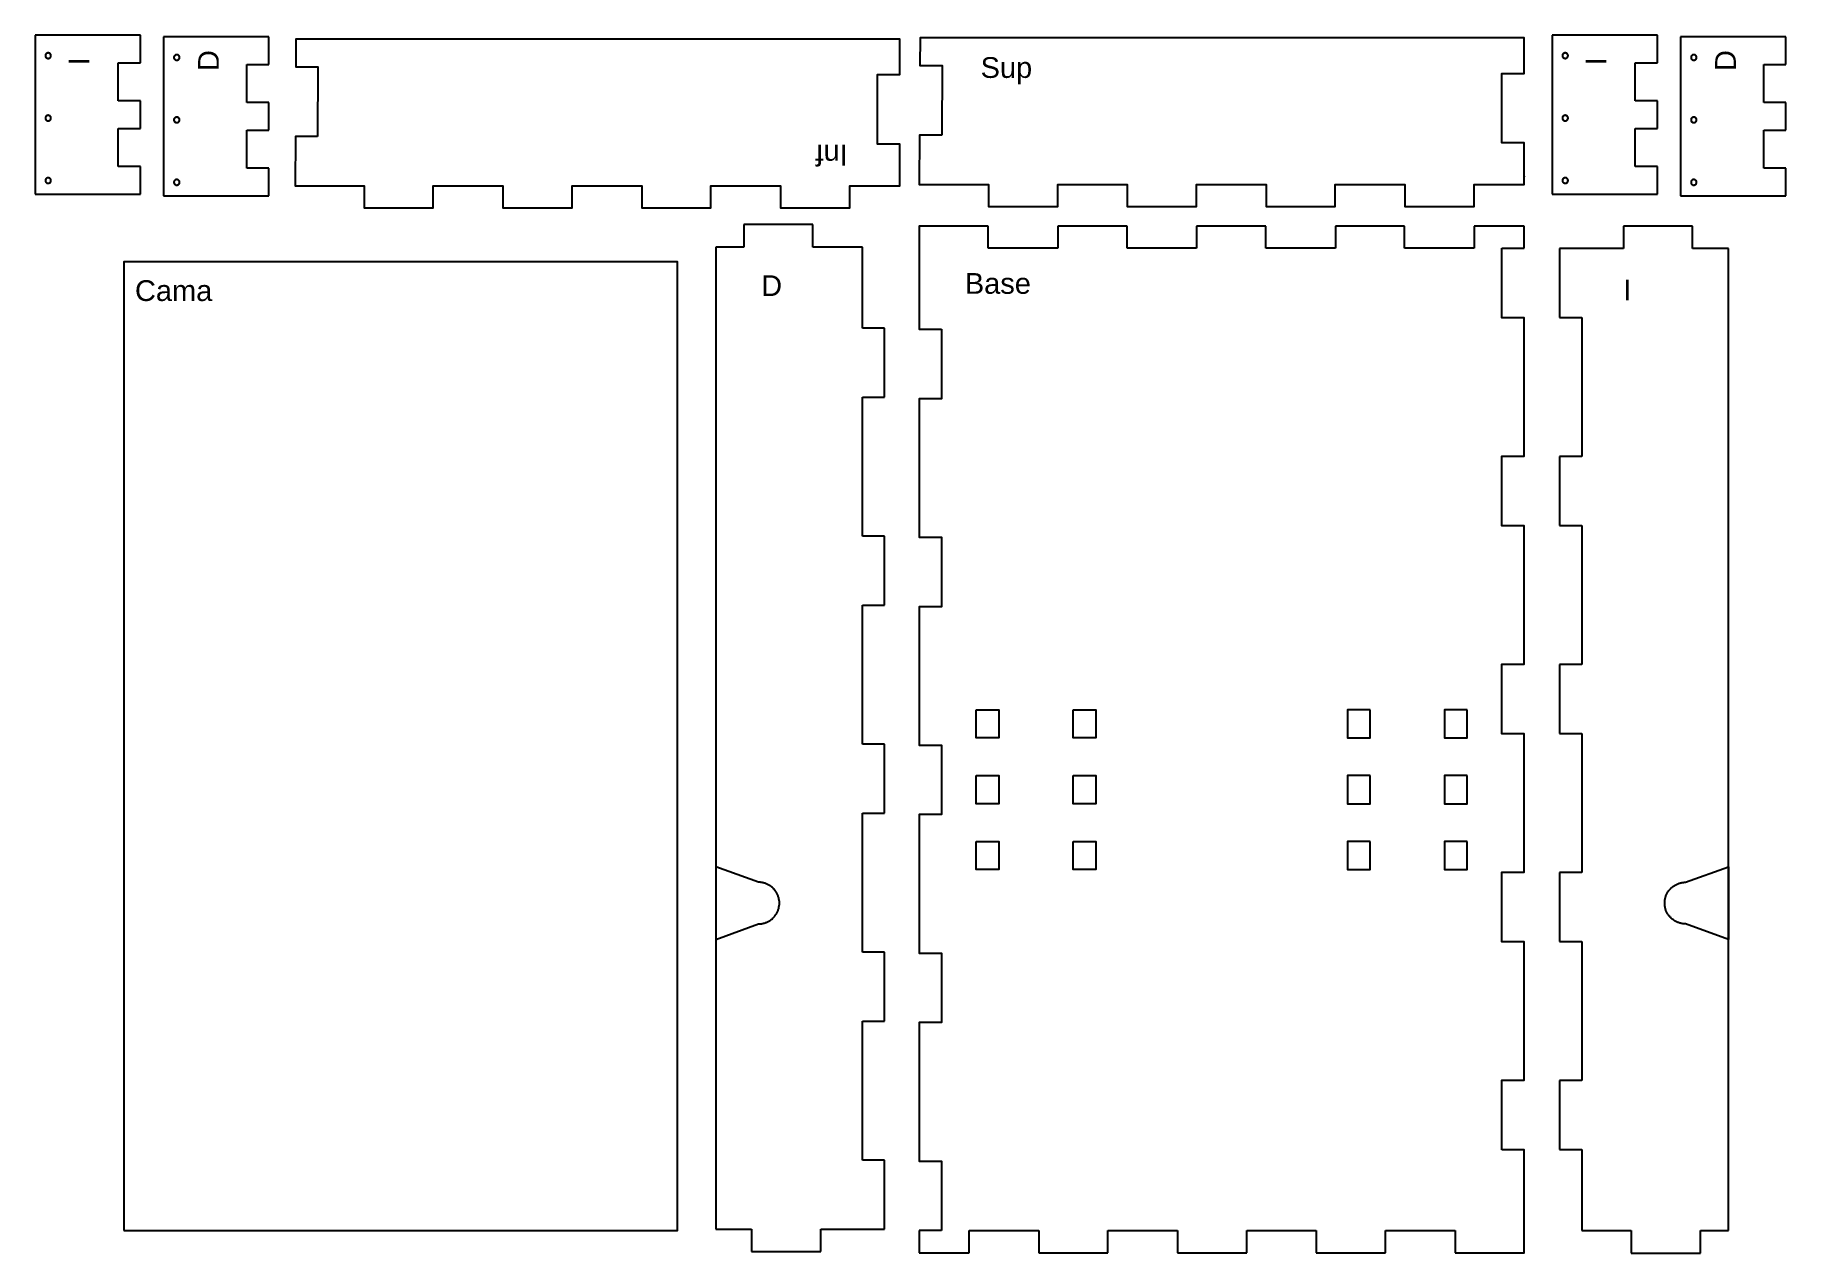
# Model space of a CAD drawing. Header units: millimetres. Extents: x -44 to 1222, y 13 to 894.
import ezdxf

# ---------------------------------------------------------------- set-up
doc = ezdxf.new("R2010")
doc.units = ezdxf.units.MM
doc.header["$MEASUREMENT"] = 0
for name, color, linetype, true_color in [('Agujeros', 96, 'Continuous', 0x007f00), ('Default', 178, 'Continuous', 0x000000), ('Ident', 7, 'Continuous', 0xffffff), ('Relieves', 5, 'Continuous', 0x0000ff)]:
    doc.layers.add(name, color=color, linetype=linetype, true_color=true_color)

msp = doc.modelspace()

# ---------------------------------------------------------------- texts
at = {"layer": 'Ident', "char_height": 15, "attachment_point": 7, "line_spacing_factor": 0.963855}
for s, insert, width, rotation in [('\\fArial;I', (-4.2, 871.5), 17.078, 90), ('\\fArial;D', (89.3, 867.5), 27.922, 90), ('\\fArial;I', (1092.1, 871.5), 17.078, 90), ('\\fArial;D', (1185.6, 867.5), 27.922, 90), ('\\fArial;Inf', (543.8, 814.2), 37.861, 180)]:
    msp.add_mtext(s, dxfattribs=dict(at, insert=insert, width=width, rotation=rotation))
for s, insert, width in [('\\fArial;Sup', (639.8, 858), 51.777), ('\\fArial;Base', (628.4, 706.3), 61.988), ('\\fArial;Cama', (28.7, 701.1), 70.934), ('\\fArial;D', (481.2, 704.9), 27.922), ('\\fArial;I', (1104.3, 701.7), 17.078)]:
    msp.add_mtext(s, dxfattribs=dict(at, insert=insert, width=width))

# ---------------------------------------------------------------- linework, layer by layer
at = {"layer": 'Agujeros'}
for points in [[(-34, 880.6), (-34.1, 880.6), (-34.2, 880.6), (-34.2, 880.6), (-34.3, 880.6), (-34.4, 880.6), (-34.4, 880.6), (-34.5, 880.5), (-34.6, 880.5), (-34.6, 880.5), (-34.7, 880.5), (-34.8, 880.5), (-34.8, 880.4), (-34.9, 880.4), (-35, 880.4), (-35, 880.3), (-35.1, 880.3), (-35.1, 880.3), (-35.2, 880.2), (-35.2, 880.2), (-35.3, 880.1), (-35.4, 880.1), (-35.4, 880), (-35.5, 880), (-35.5, 879.9), (-35.5, 879.9), (-35.6, 879.8), (-35.6, 879.8), (-35.7, 879.7), (-35.7, 879.7), (-35.7, 879.6), (-35.8, 879.5), (-35.8, 879.5), (-35.8, 879.4), (-35.9, 879.4), (-35.9, 879.3), (-35.9, 879.2), (-35.9, 879.2), (-36, 879.1), (-36, 879), (-36, 879), (-36, 878.9), (-36, 878.8), (-36, 878.8), (-36, 878.7), (-36, 878.6), (-36, 878.5), (-36, 878.5), (-36, 878.4), (-36, 878.3), (-36, 878.3), (-36, 878.2), (-36, 878.1), (-36, 878.1), (-35.9, 878), (-35.9, 877.9), (-35.9, 877.9), (-35.9, 877.8), (-35.8, 877.7), (-35.8, 877.7), (-35.8, 877.6), (-35.7, 877.6), (-35.7, 877.5), (-35.7, 877.4), (-35.6, 877.4), (-35.6, 877.3), (-35.5, 877.3), (-35.5, 877.2), (-35.4, 877.2), (-35.4, 877.1), (-35.3, 877.1), (-35.3, 877), (-35.2, 877), (-35.2, 877), (-35.1, 876.9), (-35, 876.9), (-35, 876.8), (-34.9, 876.8), (-34.9, 876.8), (-34.8, 876.8), (-34.7, 876.7), (-34.7, 876.7), (-34.6, 876.7), (-34.5, 876.7), (-34.5, 876.7), (-34.4, 876.6), (-34.3, 876.6), (-34.3, 876.6), (-34.2, 876.6), (-34.1, 876.6), (-34.1, 876.6), (-34, 876.6), (-33.9, 876.6), (-33.8, 876.6), (-33.8, 876.6), (-33.7, 876.6), (-33.6, 876.6), (-33.6, 876.7), (-33.5, 876.7), (-33.4, 876.7), (-33.4, 876.7), (-33.3, 876.7), (-33.2, 876.8), (-33.2, 876.8), (-33.1, 876.8), (-33.1, 876.8), (-33, 876.9), (-32.9, 876.9), (-32.9, 877), (-32.8, 877), (-32.8, 877), (-32.7, 877.1), (-32.7, 877.1), (-32.6, 877.2), (-32.6, 877.2), (-32.5, 877.3), (-32.5, 877.3), (-32.4, 877.4), (-32.4, 877.4), (-32.4, 877.5), (-32.3, 877.6), (-32.3, 877.6), (-32.2, 877.7), (-32.2, 877.7), (-32.2, 877.8), (-32.2, 877.9), (-32.1, 877.9), (-32.1, 878), (-32.1, 878.1), (-32.1, 878.1), (-32.1, 878.2), (-32, 878.3), (-32, 878.3), (-32, 878.4), (-32, 878.5), (-32, 878.5), (-32, 878.6), (-32, 878.7), (-32, 878.8), (-32, 878.8), (-32, 878.9), (-32.1, 879), (-32.1, 879), (-32.1, 879.1), (-32.1, 879.2), (-32.1, 879.2), (-32.1, 879.3), (-32.2, 879.4), (-32.2, 879.4), (-32.2, 879.5), (-32.3, 879.5), (-32.3, 879.6), (-32.3, 879.7), (-32.4, 879.7), (-32.4, 879.8), (-32.5, 879.8), (-32.5, 879.9), (-32.5, 879.9), (-32.6, 880), (-32.6, 880), (-32.7, 880.1), (-32.7, 880.1), (-32.8, 880.2), (-32.9, 880.2), (-32.9, 880.3), (-33, 880.3), (-33, 880.3), (-33.1, 880.4), (-33.2, 880.4), (-33.2, 880.4), (-33.3, 880.5), (-33.3, 880.5), (-33.4, 880.5), (-33.5, 880.5), (-33.5, 880.5), (-33.6, 880.6), (-33.7, 880.6), (-33.7, 880.6), (-33.8, 880.6), (-33.9, 880.6), (-34, 880.6)], [(58.9, 879.3), (58.8, 879.3), (58.8, 879.3), (58.7, 879.3), (58.6, 879.3), (58.6, 879.3), (58.5, 879.3), (58.4, 879.3), (58.3, 879.2), (58.3, 879.2), (58.2, 879.2), (58.2, 879.2), (58.1, 879.1), (58, 879.1), (58, 879.1), (57.9, 879), (57.8, 879), (57.8, 879), (57.7, 878.9), (57.7, 878.9), (57.6, 878.8), (57.6, 878.8), (57.5, 878.8), (57.5, 878.7), (57.4, 878.7), (57.4, 878.6), (57.3, 878.5), (57.3, 878.5), (57.2, 878.4), (57.2, 878.4), (57.2, 878.3), (57.1, 878.3), (57.1, 878.2), (57.1, 878.1), (57, 878.1), (57, 878), (57, 877.9), (57, 877.9), (57, 877.8), (56.9, 877.7), (56.9, 877.7), (56.9, 877.6), (56.9, 877.5), (56.9, 877.5), (56.9, 877.4), (56.9, 877.3), (56.9, 877.3), (56.9, 877.2), (56.9, 877.1), (56.9, 877.1), (56.9, 877), (56.9, 876.9), (57, 876.8), (57, 876.8), (57, 876.7), (57, 876.6), (57, 876.6), (57.1, 876.5), (57.1, 876.5), (57.1, 876.4), (57.2, 876.3), (57.2, 876.3), (57.2, 876.2), (57.3, 876.2), (57.3, 876.1), (57.3, 876), (57.4, 876), (57.4, 875.9), (57.5, 875.9), (57.5, 875.8), (57.6, 875.8), (57.6, 875.8), (57.7, 875.7), (57.8, 875.7), (57.8, 875.6), (57.9, 875.6), (57.9, 875.6), (58, 875.5), (58.1, 875.5), (58.1, 875.5), (58.2, 875.4), (58.3, 875.4), (58.3, 875.4), (58.4, 875.4), (58.5, 875.4), (58.5, 875.3), (58.6, 875.3), (58.7, 875.3), (58.7, 875.3), (58.8, 875.3), (58.9, 875.3), (58.9, 875.3), (59, 875.3), (59.1, 875.3), (59.1, 875.3), (59.2, 875.3), (59.3, 875.3), (59.3, 875.4), (59.4, 875.4), (59.5, 875.4), (59.5, 875.4), (59.6, 875.4), (59.7, 875.5), (59.7, 875.5), (59.8, 875.5), (59.9, 875.6), (59.9, 875.6), (60, 875.6), (60, 875.7), (60.1, 875.7), (60.2, 875.8), (60.2, 875.8), (60.3, 875.8), (60.3, 875.9), (60.4, 875.9), (60.4, 876), (60.4, 876), (60.5, 876.1), (60.5, 876.2), (60.6, 876.2), (60.6, 876.3), (60.6, 876.3), (60.7, 876.4), (60.7, 876.5), (60.7, 876.5), (60.8, 876.6), (60.8, 876.6), (60.8, 876.7), (60.8, 876.8), (60.8, 876.8), (60.9, 876.9), (60.9, 877), (60.9, 877.1), (60.9, 877.1), (60.9, 877.2), (60.9, 877.3), (60.9, 877.3), (60.9, 877.4), (60.9, 877.5), (60.9, 877.5), (60.9, 877.6), (60.9, 877.7), (60.9, 877.7), (60.8, 877.8), (60.8, 877.9), (60.8, 877.9), (60.8, 878), (60.7, 878.1), (60.7, 878.1), (60.7, 878.2), (60.7, 878.3), (60.6, 878.3), (60.6, 878.4), (60.5, 878.4), (60.5, 878.5), (60.5, 878.5), (60.4, 878.6), (60.4, 878.7), (60.3, 878.7), (60.3, 878.8), (60.2, 878.8), (60.2, 878.8), (60.1, 878.9), (60.1, 878.9), (60, 879), (60, 879), (59.9, 879), (59.8, 879.1), (59.8, 879.1), (59.7, 879.1), (59.6, 879.2), (59.6, 879.2), (59.5, 879.2), (59.4, 879.2), (59.4, 879.3), (59.3, 879.3), (59.2, 879.3), (59.2, 879.3), (59.1, 879.3), (59, 879.3), (59, 879.3)], [(1062.3, 880.6), (1062.2, 880.6), (1062.1, 880.6), (1062.1, 880.6), (1062, 880.6), (1061.9, 880.6), (1061.8, 880.6), (1061.8, 880.5), (1061.7, 880.5), (1061.6, 880.5), (1061.6, 880.5), (1061.5, 880.5), (1061.5, 880.4), (1061.4, 880.4), (1061.3, 880.4), (1061.3, 880.3), (1061.2, 880.3), (1061.2, 880.3), (1061.1, 880.2), (1061, 880.2), (1061, 880.1), (1060.9, 880.1), (1060.9, 880), (1060.8, 880), (1060.8, 879.9), (1060.7, 879.9), (1060.7, 879.8), (1060.7, 879.8), (1060.6, 879.7), (1060.6, 879.7), (1060.5, 879.6), (1060.5, 879.5), (1060.5, 879.5), (1060.4, 879.4), (1060.4, 879.4), (1060.4, 879.3), (1060.4, 879.2), (1060.3, 879.2), (1060.3, 879.1), (1060.3, 879), (1060.3, 879), (1060.3, 878.9), (1060.3, 878.8), (1060.3, 878.8), (1060.3, 878.7), (1060.3, 878.6), (1060.3, 878.5), (1060.3, 878.5), (1060.3, 878.4), (1060.3, 878.3), (1060.3, 878.3), (1060.3, 878.2), (1060.3, 878.1), (1060.3, 878.1), (1060.4, 878), (1060.4, 877.9), (1060.4, 877.9), (1060.4, 877.8), (1060.5, 877.7), (1060.5, 877.7), (1060.5, 877.6), (1060.6, 877.6), (1060.6, 877.5), (1060.6, 877.4), (1060.7, 877.4), (1060.7, 877.3), (1060.8, 877.3), (1060.8, 877.2), (1060.9, 877.2), (1060.9, 877.1), (1061, 877.1), (1061, 877), (1061.1, 877), (1061.1, 877), (1061.2, 876.9), (1061.2, 876.9), (1061.3, 876.8), (1061.4, 876.8), (1061.4, 876.8), (1061.5, 876.8), (1061.6, 876.7), (1061.6, 876.7), (1061.7, 876.7), (1061.7, 876.7), (1061.8, 876.7), (1061.9, 876.6), (1062, 876.6), (1062, 876.6), (1062.1, 876.6), (1062.2, 876.6), (1062.2, 876.6), (1062.3, 876.6), (1062.4, 876.6), (1062.4, 876.6), (1062.5, 876.6), (1062.6, 876.6), (1062.6, 876.6), (1062.7, 876.7), (1062.8, 876.7), (1062.8, 876.7), (1062.9, 876.7), (1063, 876.7), (1063, 876.8), (1063.1, 876.8), (1063.2, 876.8), (1063.2, 876.8), (1063.3, 876.9), (1063.3, 876.9), (1063.4, 877), (1063.5, 877), (1063.5, 877), (1063.6, 877.1), (1063.6, 877.1), (1063.7, 877.2), (1063.7, 877.2), (1063.8, 877.3), (1063.8, 877.3), (1063.9, 877.4), (1063.9, 877.4), (1063.9, 877.5), (1064, 877.6), (1064, 877.6), (1064, 877.7), (1064.1, 877.7), (1064.1, 877.8), (1064.1, 877.9), (1064.1, 877.9), (1064.2, 878), (1064.2, 878.1), (1064.2, 878.1), (1064.2, 878.2), (1064.2, 878.3), (1064.2, 878.3), (1064.3, 878.4), (1064.3, 878.5), (1064.3, 878.5), (1064.3, 878.6), (1064.3, 878.7), (1064.3, 878.8), (1064.3, 878.8), (1064.2, 878.9), (1064.2, 879), (1064.2, 879), (1064.2, 879.1), (1064.2, 879.2), (1064.2, 879.2), (1064.1, 879.3), (1064.1, 879.4), (1064.1, 879.4), (1064.1, 879.5), (1064, 879.5), (1064, 879.6), (1064, 879.7), (1063.9, 879.7), (1063.9, 879.8), (1063.8, 879.8), (1063.8, 879.9), (1063.7, 879.9), (1063.7, 880), (1063.6, 880), (1063.6, 880.1), (1063.5, 880.1), (1063.5, 880.2), (1063.4, 880.2), (1063.4, 880.3), (1063.3, 880.3), (1063.3, 880.3), (1063.2, 880.4), (1063.1, 880.4), (1063.1, 880.4), (1063, 880.5), (1062.9, 880.5), (1062.9, 880.5), (1062.8, 880.5), (1062.7, 880.5), (1062.7, 880.6), (1062.6, 880.6), (1062.5, 880.6), (1062.5, 880.6), (1062.4, 880.6), (1062.3, 880.6)], [(1155.2, 879.3), (1155.1, 879.3), (1155, 879.3), (1155, 879.3), (1154.9, 879.3), (1154.8, 879.3), (1154.8, 879.3), (1154.7, 879.3), (1154.6, 879.2), (1154.6, 879.2), (1154.5, 879.2), (1154.4, 879.2), (1154.4, 879.1), (1154.3, 879.1), (1154.2, 879.1), (1154.2, 879), (1154.1, 879), (1154.1, 879), (1154, 878.9), (1154, 878.9), (1153.9, 878.8), (1153.9, 878.8), (1153.8, 878.8), (1153.8, 878.7), (1153.7, 878.7), (1153.7, 878.6), (1153.6, 878.5), (1153.6, 878.5), (1153.5, 878.4), (1153.5, 878.4), (1153.5, 878.3), (1153.4, 878.3), (1153.4, 878.2), (1153.4, 878.1), (1153.3, 878.1), (1153.3, 878), (1153.3, 877.9), (1153.3, 877.9), (1153.2, 877.8), (1153.2, 877.7), (1153.2, 877.7), (1153.2, 877.6), (1153.2, 877.5), (1153.2, 877.5), (1153.2, 877.4), (1153.2, 877.3), (1153.2, 877.3), (1153.2, 877.2), (1153.2, 877.1), (1153.2, 877.1), (1153.2, 877), (1153.2, 876.9), (1153.2, 876.8), (1153.3, 876.8), (1153.3, 876.7), (1153.3, 876.6), (1153.3, 876.6), (1153.3, 876.5), (1153.4, 876.5), (1153.4, 876.4), (1153.4, 876.3), (1153.5, 876.3), (1153.5, 876.2), (1153.6, 876.2), (1153.6, 876.1), (1153.6, 876), (1153.7, 876), (1153.7, 875.9), (1153.8, 875.9), (1153.8, 875.8), (1153.9, 875.8), (1153.9, 875.8), (1154, 875.7), (1154, 875.7), (1154.1, 875.6), (1154.2, 875.6), (1154.2, 875.6), (1154.3, 875.5), (1154.3, 875.5), (1154.4, 875.5), (1154.5, 875.4), (1154.5, 875.4), (1154.6, 875.4), (1154.7, 875.4), (1154.7, 875.4), (1154.8, 875.3), (1154.9, 875.3), (1154.9, 875.3), (1155, 875.3), (1155.1, 875.3), (1155.1, 875.3), (1155.2, 875.3), (1155.3, 875.3), (1155.4, 875.3), (1155.4, 875.3), (1155.5, 875.3), (1155.6, 875.3), (1155.6, 875.4), (1155.7, 875.4), (1155.8, 875.4), (1155.8, 875.4), (1155.9, 875.4), (1156, 875.5), (1156, 875.5), (1156.1, 875.5), (1156.1, 875.6), (1156.2, 875.6), (1156.3, 875.6), (1156.3, 875.7), (1156.4, 875.7), (1156.4, 875.8), (1156.5, 875.8), (1156.5, 875.8), (1156.6, 875.9), (1156.6, 875.9), (1156.7, 876), (1156.7, 876), (1156.8, 876.1), (1156.8, 876.2), (1156.9, 876.2), (1156.9, 876.3), (1156.9, 876.3), (1157, 876.4), (1157, 876.5), (1157, 876.5), (1157, 876.6), (1157.1, 876.6), (1157.1, 876.7), (1157.1, 876.8), (1157.1, 876.8), (1157.1, 876.9), (1157.2, 877), (1157.2, 877.1), (1157.2, 877.1), (1157.2, 877.2), (1157.2, 877.3), (1157.2, 877.3), (1157.2, 877.4), (1157.2, 877.5), (1157.2, 877.5), (1157.2, 877.6), (1157.2, 877.7), (1157.1, 877.7), (1157.1, 877.8), (1157.1, 877.9), (1157.1, 877.9), (1157.1, 878), (1157, 878.1), (1157, 878.1), (1157, 878.2), (1156.9, 878.3), (1156.9, 878.3), (1156.9, 878.4), (1156.8, 878.4), (1156.8, 878.5), (1156.8, 878.5), (1156.7, 878.6), (1156.7, 878.7), (1156.6, 878.7), (1156.6, 878.8), (1156.5, 878.8), (1156.5, 878.8), (1156.4, 878.9), (1156.4, 878.9), (1156.3, 879), (1156.2, 879), (1156.2, 879), (1156.1, 879.1), (1156.1, 879.1), (1156, 879.1), (1155.9, 879.2), (1155.9, 879.2), (1155.8, 879.2), (1155.7, 879.2), (1155.7, 879.3), (1155.6, 879.3), (1155.5, 879.3), (1155.5, 879.3), (1155.4, 879.3), (1155.3, 879.3), (1155.3, 879.3)], [(-34, 835.5), (-34.1, 835.5), (-34.2, 835.5), (-34.2, 835.5), (-34.3, 835.5), (-34.4, 835.4), (-34.4, 835.4), (-34.5, 835.4), (-34.6, 835.4), (-34.6, 835.4), (-34.7, 835.4), (-34.8, 835.3), (-34.8, 835.3), (-34.9, 835.3), (-35, 835.2), (-35, 835.2), (-35.1, 835.2), (-35.1, 835.1), (-35.2, 835.1), (-35.2, 835.1), (-35.3, 835), (-35.4, 835), (-35.4, 834.9), (-35.5, 834.9), (-35.5, 834.8), (-35.5, 834.8), (-35.6, 834.7), (-35.6, 834.7), (-35.7, 834.6), (-35.7, 834.5), (-35.7, 834.5), (-35.8, 834.4), (-35.8, 834.4), (-35.8, 834.3), (-35.9, 834.2), (-35.9, 834.2), (-35.9, 834.1), (-35.9, 834), (-36, 834), (-36, 833.9), (-36, 833.8), (-36, 833.8), (-36, 833.7), (-36, 833.6), (-36, 833.6), (-36, 833.5), (-36, 833.4), (-36, 833.4), (-36, 833.3), (-36, 833.2), (-36, 833.1), (-36, 833.1), (-36, 833), (-36, 832.9), (-35.9, 832.9), (-35.9, 832.8), (-35.9, 832.7), (-35.9, 832.7), (-35.8, 832.6), (-35.8, 832.6), (-35.8, 832.5), (-35.7, 832.4), (-35.7, 832.4), (-35.7, 832.3), (-35.6, 832.3), (-35.6, 832.2), (-35.5, 832.2), (-35.5, 832.1), (-35.4, 832.1), (-35.4, 832), (-35.3, 832), (-35.3, 831.9), (-35.2, 831.9), (-35.2, 831.8), (-35.1, 831.8), (-35, 831.8), (-35, 831.7), (-34.9, 831.7), (-34.9, 831.7), (-34.8, 831.6), (-34.7, 831.6), (-34.7, 831.6), (-34.6, 831.6), (-34.5, 831.5), (-34.5, 831.5), (-34.4, 831.5), (-34.3, 831.5), (-34.3, 831.5), (-34.2, 831.5), (-34.1, 831.5), (-34.1, 831.5), (-34, 831.5), (-33.9, 831.5), (-33.8, 831.5), (-33.8, 831.5), (-33.7, 831.5), (-33.6, 831.5), (-33.6, 831.5), (-33.5, 831.5), (-33.4, 831.6), (-33.4, 831.6), (-33.3, 831.6), (-33.2, 831.6), (-33.2, 831.7), (-33.1, 831.7), (-33.1, 831.7), (-33, 831.8), (-32.9, 831.8), (-32.9, 831.8), (-32.8, 831.9), (-32.8, 831.9), (-32.7, 832), (-32.7, 832), (-32.6, 832.1), (-32.6, 832.1), (-32.5, 832.2), (-32.5, 832.2), (-32.4, 832.3), (-32.4, 832.3), (-32.4, 832.4), (-32.3, 832.4), (-32.3, 832.5), (-32.2, 832.6), (-32.2, 832.6), (-32.2, 832.7), (-32.2, 832.7), (-32.1, 832.8), (-32.1, 832.9), (-32.1, 832.9), (-32.1, 833), (-32.1, 833.1), (-32, 833.1), (-32, 833.2), (-32, 833.3), (-32, 833.4), (-32, 833.4), (-32, 833.5), (-32, 833.6), (-32, 833.6), (-32, 833.7), (-32, 833.8), (-32.1, 833.8), (-32.1, 833.9), (-32.1, 834), (-32.1, 834), (-32.1, 834.1), (-32.1, 834.2), (-32.2, 834.2), (-32.2, 834.3), (-32.2, 834.4), (-32.3, 834.4), (-32.3, 834.5), (-32.3, 834.5), (-32.4, 834.6), (-32.4, 834.7), (-32.5, 834.7), (-32.5, 834.8), (-32.5, 834.8), (-32.6, 834.9), (-32.6, 834.9), (-32.7, 835), (-32.7, 835), (-32.8, 835.1), (-32.9, 835.1), (-32.9, 835.1), (-33, 835.2), (-33, 835.2), (-33.1, 835.2), (-33.2, 835.3), (-33.2, 835.3), (-33.3, 835.3), (-33.3, 835.4), (-33.4, 835.4), (-33.5, 835.4), (-33.5, 835.4), (-33.6, 835.4), (-33.7, 835.4), (-33.7, 835.5), (-33.8, 835.5), (-33.9, 835.5), (-34, 835.5)], [(1062.3, 835.5), (1062.2, 835.5), (1062.1, 835.5), (1062.1, 835.5), (1062, 835.5), (1061.9, 835.4), (1061.8, 835.4), (1061.8, 835.4), (1061.7, 835.4), (1061.6, 835.4), (1061.6, 835.4), (1061.5, 835.3), (1061.5, 835.3), (1061.4, 835.3), (1061.3, 835.2), (1061.3, 835.2), (1061.2, 835.2), (1061.2, 835.1), (1061.1, 835.1), (1061, 835.1), (1061, 835), (1060.9, 835), (1060.9, 834.9), (1060.8, 834.9), (1060.8, 834.8), (1060.7, 834.8), (1060.7, 834.7), (1060.7, 834.7), (1060.6, 834.6), (1060.6, 834.5), (1060.5, 834.5), (1060.5, 834.4), (1060.5, 834.4), (1060.4, 834.3), (1060.4, 834.2), (1060.4, 834.2), (1060.4, 834.1), (1060.3, 834), (1060.3, 834), (1060.3, 833.9), (1060.3, 833.8), (1060.3, 833.8), (1060.3, 833.7), (1060.3, 833.6), (1060.3, 833.6), (1060.3, 833.5), (1060.3, 833.4), (1060.3, 833.4), (1060.3, 833.3), (1060.3, 833.2), (1060.3, 833.1), (1060.3, 833.1), (1060.3, 833), (1060.3, 832.9), (1060.4, 832.9), (1060.4, 832.8), (1060.4, 832.7), (1060.4, 832.7), (1060.5, 832.6), (1060.5, 832.6), (1060.5, 832.5), (1060.6, 832.4), (1060.6, 832.4), (1060.6, 832.3), (1060.7, 832.3), (1060.7, 832.2), (1060.8, 832.2), (1060.8, 832.1), (1060.9, 832.1), (1060.9, 832), (1061, 832), (1061, 831.9), (1061.1, 831.9), (1061.1, 831.8), (1061.2, 831.8), (1061.2, 831.8), (1061.3, 831.7), (1061.4, 831.7), (1061.4, 831.7), (1061.5, 831.6), (1061.6, 831.6), (1061.6, 831.6), (1061.7, 831.6), (1061.7, 831.5), (1061.8, 831.5), (1061.9, 831.5), (1062, 831.5), (1062, 831.5), (1062.1, 831.5), (1062.2, 831.5), (1062.2, 831.5), (1062.3, 831.5), (1062.4, 831.5), (1062.4, 831.5), (1062.5, 831.5), (1062.6, 831.5), (1062.6, 831.5), (1062.7, 831.5), (1062.8, 831.5), (1062.8, 831.6), (1062.9, 831.6), (1063, 831.6), (1063, 831.6), (1063.1, 831.7), (1063.2, 831.7), (1063.2, 831.7), (1063.3, 831.8), (1063.3, 831.8), (1063.4, 831.8), (1063.5, 831.9), (1063.5, 831.9), (1063.6, 832), (1063.6, 832), (1063.7, 832.1), (1063.7, 832.1), (1063.8, 832.2), (1063.8, 832.2), (1063.9, 832.3), (1063.9, 832.3), (1063.9, 832.4), (1064, 832.4), (1064, 832.5), (1064, 832.6), (1064.1, 832.6), (1064.1, 832.7), (1064.1, 832.7), (1064.1, 832.8), (1064.2, 832.9), (1064.2, 832.9), (1064.2, 833), (1064.2, 833.1), (1064.2, 833.1), (1064.2, 833.2), (1064.3, 833.3), (1064.3, 833.4), (1064.3, 833.4), (1064.3, 833.5), (1064.3, 833.6), (1064.3, 833.6), (1064.3, 833.7), (1064.2, 833.8), (1064.2, 833.8), (1064.2, 833.9), (1064.2, 834), (1064.2, 834), (1064.2, 834.1), (1064.1, 834.2), (1064.1, 834.2), (1064.1, 834.3), (1064.1, 834.4), (1064, 834.4), (1064, 834.5), (1064, 834.5), (1063.9, 834.6), (1063.9, 834.7), (1063.8, 834.7), (1063.8, 834.8), (1063.7, 834.8), (1063.7, 834.9), (1063.6, 834.9), (1063.6, 835), (1063.5, 835), (1063.5, 835.1), (1063.4, 835.1), (1063.4, 835.1), (1063.3, 835.2), (1063.3, 835.2), (1063.2, 835.2), (1063.1, 835.3), (1063.1, 835.3), (1063, 835.3), (1062.9, 835.4), (1062.9, 835.4), (1062.8, 835.4), (1062.7, 835.4), (1062.7, 835.4), (1062.6, 835.4), (1062.5, 835.5), (1062.5, 835.5), (1062.4, 835.5), (1062.3, 835.5)], [(58.9, 834.2), (58.8, 834.2), (58.8, 834.2), (58.7, 834.2), (58.6, 834.2), (58.6, 834.2), (58.5, 834.1), (58.4, 834.1), (58.3, 834.1), (58.3, 834.1), (58.2, 834.1), (58.2, 834), (58.1, 834), (58, 834), (58, 834), (57.9, 833.9), (57.8, 833.9), (57.8, 833.8), (57.7, 833.8), (57.7, 833.8), (57.6, 833.7), (57.6, 833.7), (57.5, 833.6), (57.5, 833.6), (57.4, 833.5), (57.4, 833.5), (57.3, 833.4), (57.3, 833.4), (57.2, 833.3), (57.2, 833.3), (57.2, 833.2), (57.1, 833.1), (57.1, 833.1), (57.1, 833), (57, 832.9), (57, 832.9), (57, 832.8), (57, 832.7), (57, 832.7), (56.9, 832.6), (56.9, 832.5), (56.9, 832.5), (56.9, 832.4), (56.9, 832.3), (56.9, 832.3), (56.9, 832.2), (56.9, 832.1), (56.9, 832.1), (56.9, 832), (56.9, 831.9), (56.9, 831.9), (56.9, 831.8), (57, 831.7), (57, 831.7), (57, 831.6), (57, 831.5), (57, 831.5), (57.1, 831.4), (57.1, 831.3), (57.1, 831.3), (57.2, 831.2), (57.2, 831.1), (57.2, 831.1), (57.3, 831), (57.3, 831), (57.3, 830.9), (57.4, 830.9), (57.4, 830.8), (57.5, 830.8), (57.5, 830.7), (57.6, 830.7), (57.6, 830.6), (57.7, 830.6), (57.8, 830.5), (57.8, 830.5), (57.9, 830.5), (57.9, 830.4), (58, 830.4), (58.1, 830.4), (58.1, 830.3), (58.2, 830.3), (58.3, 830.3), (58.3, 830.3), (58.4, 830.3), (58.5, 830.2), (58.5, 830.2), (58.6, 830.2), (58.7, 830.2), (58.7, 830.2), (58.8, 830.2), (58.9, 830.2), (58.9, 830.2), (59, 830.2), (59.1, 830.2), (59.1, 830.2), (59.2, 830.2), (59.3, 830.2), (59.3, 830.2), (59.4, 830.3), (59.5, 830.3), (59.5, 830.3), (59.6, 830.3), (59.7, 830.3), (59.7, 830.4), (59.8, 830.4), (59.9, 830.4), (59.9, 830.5), (60, 830.5), (60, 830.5), (60.1, 830.6), (60.2, 830.6), (60.2, 830.7), (60.3, 830.7), (60.3, 830.8), (60.4, 830.8), (60.4, 830.9), (60.4, 830.9), (60.5, 831), (60.5, 831), (60.6, 831.1), (60.6, 831.1), (60.6, 831.2), (60.7, 831.3), (60.7, 831.3), (60.7, 831.4), (60.8, 831.5), (60.8, 831.5), (60.8, 831.6), (60.8, 831.7), (60.8, 831.7), (60.9, 831.8), (60.9, 831.9), (60.9, 831.9), (60.9, 832), (60.9, 832.1), (60.9, 832.1), (60.9, 832.2), (60.9, 832.3), (60.9, 832.3), (60.9, 832.4), (60.9, 832.5), (60.9, 832.5), (60.9, 832.6), (60.8, 832.7), (60.8, 832.7), (60.8, 832.8), (60.8, 832.9), (60.7, 832.9), (60.7, 833), (60.7, 833.1), (60.7, 833.1), (60.6, 833.2), (60.6, 833.3), (60.5, 833.3), (60.5, 833.4), (60.5, 833.4), (60.4, 833.5), (60.4, 833.5), (60.3, 833.6), (60.3, 833.6), (60.2, 833.7), (60.2, 833.7), (60.1, 833.8), (60.1, 833.8), (60, 833.8), (60, 833.9), (59.9, 833.9), (59.8, 834), (59.8, 834), (59.7, 834), (59.6, 834), (59.6, 834.1), (59.5, 834.1), (59.4, 834.1), (59.4, 834.1), (59.3, 834.1), (59.2, 834.2), (59.2, 834.2), (59.1, 834.2), (59, 834.2), (59, 834.2)], [(1155.2, 834.2), (1155.1, 834.2), (1155, 834.2), (1155, 834.2), (1154.9, 834.2), (1154.8, 834.2), (1154.8, 834.1), (1154.7, 834.1), (1154.6, 834.1), (1154.6, 834.1), (1154.5, 834.1), (1154.4, 834), (1154.4, 834), (1154.3, 834), (1154.2, 834), (1154.2, 833.9), (1154.1, 833.9), (1154.1, 833.8), (1154, 833.8), (1154, 833.8), (1153.9, 833.7), (1153.9, 833.7), (1153.8, 833.6), (1153.8, 833.6), (1153.7, 833.5), (1153.7, 833.5), (1153.6, 833.4), (1153.6, 833.4), (1153.5, 833.3), (1153.5, 833.3), (1153.5, 833.2), (1153.4, 833.1), (1153.4, 833.1), (1153.4, 833), (1153.3, 832.9), (1153.3, 832.9), (1153.3, 832.8), (1153.3, 832.7), (1153.2, 832.7), (1153.2, 832.6), (1153.2, 832.5), (1153.2, 832.5), (1153.2, 832.4), (1153.2, 832.3), (1153.2, 832.3), (1153.2, 832.2), (1153.2, 832.1), (1153.2, 832.1), (1153.2, 832), (1153.2, 831.9), (1153.2, 831.9), (1153.2, 831.8), (1153.2, 831.7), (1153.3, 831.7), (1153.3, 831.6), (1153.3, 831.5), (1153.3, 831.5), (1153.3, 831.4), (1153.4, 831.3), (1153.4, 831.3), (1153.4, 831.2), (1153.5, 831.1), (1153.5, 831.1), (1153.6, 831), (1153.6, 831), (1153.6, 830.9), (1153.7, 830.9), (1153.7, 830.8), (1153.8, 830.8), (1153.8, 830.7), (1153.9, 830.7), (1153.9, 830.6), (1154, 830.6), (1154, 830.5), (1154.1, 830.5), (1154.2, 830.5), (1154.2, 830.4), (1154.3, 830.4), (1154.3, 830.4), (1154.4, 830.3), (1154.5, 830.3), (1154.5, 830.3), (1154.6, 830.3), (1154.7, 830.3), (1154.7, 830.2), (1154.8, 830.2), (1154.9, 830.2), (1154.9, 830.2), (1155, 830.2), (1155.1, 830.2), (1155.1, 830.2), (1155.2, 830.2), (1155.3, 830.2), (1155.4, 830.2), (1155.4, 830.2), (1155.5, 830.2), (1155.6, 830.2), (1155.6, 830.2), (1155.7, 830.3), (1155.8, 830.3), (1155.8, 830.3), (1155.9, 830.3), (1156, 830.3), (1156, 830.4), (1156.1, 830.4), (1156.1, 830.4), (1156.2, 830.5), (1156.3, 830.5), (1156.3, 830.5), (1156.4, 830.6), (1156.4, 830.6), (1156.5, 830.7), (1156.5, 830.7), (1156.6, 830.8), (1156.6, 830.8), (1156.7, 830.9), (1156.7, 830.9), (1156.8, 831), (1156.8, 831), (1156.9, 831.1), (1156.9, 831.1), (1156.9, 831.2), (1157, 831.3), (1157, 831.3), (1157, 831.4), (1157, 831.5), (1157.1, 831.5), (1157.1, 831.6), (1157.1, 831.7), (1157.1, 831.7), (1157.1, 831.8), (1157.2, 831.9), (1157.2, 831.9), (1157.2, 832), (1157.2, 832.1), (1157.2, 832.1), (1157.2, 832.2), (1157.2, 832.3), (1157.2, 832.3), (1157.2, 832.4), (1157.2, 832.5), (1157.2, 832.5), (1157.1, 832.6), (1157.1, 832.7), (1157.1, 832.7), (1157.1, 832.8), (1157.1, 832.9), (1157, 832.9), (1157, 833), (1157, 833.1), (1156.9, 833.1), (1156.9, 833.2), (1156.9, 833.3), (1156.8, 833.3), (1156.8, 833.4), (1156.8, 833.4), (1156.7, 833.5), (1156.7, 833.5), (1156.6, 833.6), (1156.6, 833.6), (1156.5, 833.7), (1156.5, 833.7), (1156.4, 833.8), (1156.4, 833.8), (1156.3, 833.8), (1156.2, 833.9), (1156.2, 833.9), (1156.1, 834), (1156.1, 834), (1156, 834), (1155.9, 834), (1155.9, 834.1), (1155.8, 834.1), (1155.7, 834.1), (1155.7, 834.1), (1155.6, 834.1), (1155.5, 834.2), (1155.5, 834.2), (1155.4, 834.2), (1155.3, 834.2), (1155.3, 834.2)], [(-34, 790.3), (-34.1, 790.3), (-34.2, 790.3), (-34.2, 790.3), (-34.3, 790.3), (-34.4, 790.3), (-34.4, 790.3), (-34.5, 790.3), (-34.6, 790.3), (-34.6, 790.3), (-34.7, 790.2), (-34.8, 790.2), (-34.8, 790.2), (-34.9, 790.1), (-35, 790.1), (-35, 790.1), (-35.1, 790), (-35.1, 790), (-35.2, 790), (-35.2, 789.9), (-35.3, 789.9), (-35.4, 789.8), (-35.4, 789.8), (-35.5, 789.7), (-35.5, 789.7), (-35.5, 789.6), (-35.6, 789.6), (-35.6, 789.5), (-35.7, 789.5), (-35.7, 789.4), (-35.7, 789.4), (-35.8, 789.3), (-35.8, 789.2), (-35.8, 789.2), (-35.9, 789.1), (-35.9, 789), (-35.9, 789), (-35.9, 788.9), (-36, 788.8), (-36, 788.8), (-36, 788.7), (-36, 788.6), (-36, 788.6), (-36, 788.5), (-36, 788.4), (-36, 788.4), (-36, 788.3), (-36, 788.2), (-36, 788.2), (-36, 788.1), (-36, 788), (-36, 788), (-36, 787.9), (-36, 787.8), (-35.9, 787.8), (-35.9, 787.7), (-35.9, 787.6), (-35.9, 787.6), (-35.8, 787.5), (-35.8, 787.4), (-35.8, 787.4), (-35.7, 787.3), (-35.7, 787.3), (-35.7, 787.2), (-35.6, 787.1), (-35.6, 787.1), (-35.5, 787), (-35.5, 787), (-35.4, 786.9), (-35.4, 786.9), (-35.3, 786.8), (-35.3, 786.8), (-35.2, 786.7), (-35.2, 786.7), (-35.1, 786.7), (-35, 786.6), (-35, 786.6), (-34.9, 786.6), (-34.9, 786.5), (-34.8, 786.5), (-34.7, 786.5), (-34.7, 786.5), (-34.6, 786.4), (-34.5, 786.4), (-34.5, 786.4), (-34.4, 786.4), (-34.3, 786.4), (-34.3, 786.4), (-34.2, 786.4), (-34.1, 786.4), (-34.1, 786.3), (-34, 786.3), (-33.9, 786.4), (-33.8, 786.4), (-33.8, 786.4), (-33.7, 786.4), (-33.6, 786.4), (-33.6, 786.4), (-33.5, 786.4), (-33.4, 786.4), (-33.4, 786.5), (-33.3, 786.5), (-33.2, 786.5), (-33.2, 786.5), (-33.1, 786.6), (-33.1, 786.6), (-33, 786.6), (-32.9, 786.7), (-32.9, 786.7), (-32.8, 786.7), (-32.8, 786.8), (-32.7, 786.8), (-32.7, 786.9), (-32.6, 786.9), (-32.6, 787), (-32.5, 787), (-32.5, 787.1), (-32.4, 787.1), (-32.4, 787.2), (-32.4, 787.3), (-32.3, 787.3), (-32.3, 787.4), (-32.2, 787.4), (-32.2, 787.5), (-32.2, 787.6), (-32.2, 787.6), (-32.1, 787.7), (-32.1, 787.8), (-32.1, 787.8), (-32.1, 787.9), (-32.1, 788), (-32, 788), (-32, 788.1), (-32, 788.2), (-32, 788.2), (-32, 788.3), (-32, 788.4), (-32, 788.4), (-32, 788.5), (-32, 788.6), (-32, 788.6), (-32.1, 788.7), (-32.1, 788.8), (-32.1, 788.8), (-32.1, 788.9), (-32.1, 789), (-32.1, 789), (-32.2, 789.1), (-32.2, 789.2), (-32.2, 789.2), (-32.3, 789.3), (-32.3, 789.4), (-32.3, 789.4), (-32.4, 789.5), (-32.4, 789.5), (-32.5, 789.6), (-32.5, 789.6), (-32.5, 789.7), (-32.6, 789.7), (-32.6, 789.8), (-32.7, 789.8), (-32.7, 789.9), (-32.8, 789.9), (-32.9, 790), (-32.9, 790), (-33, 790), (-33, 790.1), (-33.1, 790.1), (-33.2, 790.1), (-33.2, 790.2), (-33.3, 790.2), (-33.3, 790.2), (-33.4, 790.3), (-33.5, 790.3), (-33.5, 790.3), (-33.6, 790.3), (-33.7, 790.3), (-33.7, 790.3), (-33.8, 790.3), (-33.9, 790.3), (-34, 790.3)], [(58.9, 789.1), (58.8, 789.1), (58.8, 789.1), (58.7, 789), (58.6, 789), (58.6, 789), (58.5, 789), (58.4, 789), (58.3, 789), (58.3, 789), (58.2, 788.9), (58.2, 788.9), (58.1, 788.9), (58, 788.9), (58, 788.8), (57.9, 788.8), (57.8, 788.8), (57.8, 788.7), (57.7, 788.7), (57.7, 788.6), (57.6, 788.6), (57.6, 788.6), (57.5, 788.5), (57.5, 788.5), (57.4, 788.4), (57.4, 788.4), (57.3, 788.3), (57.3, 788.2), (57.2, 788.2), (57.2, 788.1), (57.2, 788.1), (57.1, 788), (57.1, 787.9), (57.1, 787.9), (57, 787.8), (57, 787.8), (57, 787.7), (57, 787.6), (57, 787.6), (56.9, 787.5), (56.9, 787.4), (56.9, 787.4), (56.9, 787.3), (56.9, 787.2), (56.9, 787.1), (56.9, 787.1), (56.9, 787), (56.9, 786.9), (56.9, 786.9), (56.9, 786.8), (56.9, 786.7), (56.9, 786.7), (57, 786.6), (57, 786.5), (57, 786.5), (57, 786.4), (57, 786.3), (57.1, 786.3), (57.1, 786.2), (57.1, 786.1), (57.2, 786.1), (57.2, 786), (57.2, 786), (57.3, 785.9), (57.3, 785.8), (57.3, 785.8), (57.4, 785.7), (57.4, 785.7), (57.5, 785.6), (57.5, 785.6), (57.6, 785.5), (57.6, 785.5), (57.7, 785.5), (57.8, 785.4), (57.8, 785.4), (57.9, 785.3), (57.9, 785.3), (58, 785.3), (58.1, 785.2), (58.1, 785.2), (58.2, 785.2), (58.3, 785.2), (58.3, 785.1), (58.4, 785.1), (58.5, 785.1), (58.5, 785.1), (58.6, 785.1), (58.7, 785.1), (58.7, 785.1), (58.8, 785.1), (58.9, 785.1), (58.9, 785.1), (59, 785.1), (59.1, 785.1), (59.1, 785.1), (59.2, 785.1), (59.3, 785.1), (59.3, 785.1), (59.4, 785.1), (59.5, 785.1), (59.5, 785.2), (59.6, 785.2), (59.7, 785.2), (59.7, 785.2), (59.8, 785.3), (59.9, 785.3), (59.9, 785.3), (60, 785.4), (60, 785.4), (60.1, 785.5), (60.2, 785.5), (60.2, 785.5), (60.3, 785.6), (60.3, 785.6), (60.4, 785.7), (60.4, 785.7), (60.4, 785.8), (60.5, 785.8), (60.5, 785.9), (60.6, 786), (60.6, 786), (60.6, 786.1), (60.7, 786.1), (60.7, 786.2), (60.7, 786.3), (60.8, 786.3), (60.8, 786.4), (60.8, 786.5), (60.8, 786.5), (60.8, 786.6), (60.9, 786.7), (60.9, 786.7), (60.9, 786.8), (60.9, 786.9), (60.9, 786.9), (60.9, 787), (60.9, 787.1), (60.9, 787.1), (60.9, 787.2), (60.9, 787.3), (60.9, 787.4), (60.9, 787.4), (60.9, 787.5), (60.8, 787.6), (60.8, 787.6), (60.8, 787.7), (60.8, 787.8), (60.7, 787.8), (60.7, 787.9), (60.7, 787.9), (60.7, 788), (60.6, 788.1), (60.6, 788.1), (60.5, 788.2), (60.5, 788.2), (60.5, 788.3), (60.4, 788.4), (60.4, 788.4), (60.3, 788.5), (60.3, 788.5), (60.2, 788.6), (60.2, 788.6), (60.1, 788.6), (60.1, 788.7), (60, 788.7), (60, 788.8), (59.9, 788.8), (59.8, 788.8), (59.8, 788.9), (59.7, 788.9), (59.6, 788.9), (59.6, 788.9), (59.5, 789), (59.4, 789), (59.4, 789), (59.3, 789), (59.2, 789), (59.2, 789), (59.1, 789), (59, 789.1), (59, 789.1)], [(1062.3, 790.3), (1062.2, 790.3), (1062.1, 790.3), (1062.1, 790.3), (1062, 790.3), (1061.9, 790.3), (1061.8, 790.3), (1061.8, 790.3), (1061.7, 790.3), (1061.6, 790.3), (1061.6, 790.2), (1061.5, 790.2), (1061.5, 790.2), (1061.4, 790.1), (1061.3, 790.1), (1061.3, 790.1), (1061.2, 790), (1061.2, 790), (1061.1, 790), (1061, 789.9), (1061, 789.9), (1060.9, 789.8), (1060.9, 789.8), (1060.8, 789.7), (1060.8, 789.7), (1060.7, 789.6), (1060.7, 789.6), (1060.7, 789.5), (1060.6, 789.5), (1060.6, 789.4), (1060.5, 789.4), (1060.5, 789.3), (1060.5, 789.2), (1060.4, 789.2), (1060.4, 789.1), (1060.4, 789), (1060.4, 789), (1060.3, 788.9), (1060.3, 788.8), (1060.3, 788.8), (1060.3, 788.7), (1060.3, 788.6), (1060.3, 788.6), (1060.3, 788.5), (1060.3, 788.4), (1060.3, 788.4), (1060.3, 788.3), (1060.3, 788.2), (1060.3, 788.2), (1060.3, 788.1), (1060.3, 788), (1060.3, 788), (1060.3, 787.9), (1060.3, 787.8), (1060.4, 787.8), (1060.4, 787.7), (1060.4, 787.6), (1060.4, 787.6), (1060.5, 787.5), (1060.5, 787.4), (1060.5, 787.4), (1060.6, 787.3), (1060.6, 787.3), (1060.6, 787.2), (1060.7, 787.1), (1060.7, 787.1), (1060.8, 787), (1060.8, 787), (1060.9, 786.9), (1060.9, 786.9), (1061, 786.8), (1061, 786.8), (1061.1, 786.7), (1061.1, 786.7), (1061.2, 786.7), (1061.2, 786.6), (1061.3, 786.6), (1061.4, 786.6), (1061.4, 786.5), (1061.5, 786.5), (1061.6, 786.5), (1061.6, 786.5), (1061.7, 786.4), (1061.7, 786.4), (1061.8, 786.4), (1061.9, 786.4), (1062, 786.4), (1062, 786.4), (1062.1, 786.4), (1062.2, 786.4), (1062.2, 786.3), (1062.3, 786.3), (1062.4, 786.4), (1062.4, 786.4), (1062.5, 786.4), (1062.6, 786.4), (1062.6, 786.4), (1062.7, 786.4), (1062.8, 786.4), (1062.8, 786.4), (1062.9, 786.5), (1063, 786.5), (1063, 786.5), (1063.1, 786.5), (1063.2, 786.6), (1063.2, 786.6), (1063.3, 786.6), (1063.3, 786.7), (1063.4, 786.7), (1063.5, 786.7), (1063.5, 786.8), (1063.6, 786.8), (1063.6, 786.9), (1063.7, 786.9), (1063.7, 787), (1063.8, 787), (1063.8, 787.1), (1063.9, 787.1), (1063.9, 787.2), (1063.9, 787.3), (1064, 787.3), (1064, 787.4), (1064, 787.4), (1064.1, 787.5), (1064.1, 787.6), (1064.1, 787.6), (1064.1, 787.7), (1064.2, 787.8), (1064.2, 787.8), (1064.2, 787.9), (1064.2, 788), (1064.2, 788), (1064.2, 788.1), (1064.3, 788.2), (1064.3, 788.2), (1064.3, 788.3), (1064.3, 788.4), (1064.3, 788.4), (1064.3, 788.5), (1064.3, 788.6), (1064.2, 788.6), (1064.2, 788.7), (1064.2, 788.8), (1064.2, 788.8), (1064.2, 788.9), (1064.2, 789), (1064.1, 789), (1064.1, 789.1), (1064.1, 789.2), (1064.1, 789.2), (1064, 789.3), (1064, 789.4), (1064, 789.4), (1063.9, 789.5), (1063.9, 789.5), (1063.8, 789.6), (1063.8, 789.6), (1063.7, 789.7), (1063.7, 789.7), (1063.6, 789.8), (1063.6, 789.8), (1063.5, 789.9), (1063.5, 789.9), (1063.4, 790), (1063.4, 790), (1063.3, 790), (1063.3, 790.1), (1063.2, 790.1), (1063.1, 790.1), (1063.1, 790.2), (1063, 790.2), (1062.9, 790.2), (1062.9, 790.3), (1062.8, 790.3), (1062.7, 790.3), (1062.7, 790.3), (1062.6, 790.3), (1062.5, 790.3), (1062.5, 790.3), (1062.4, 790.3), (1062.3, 790.3)], [(1155.2, 789.1), (1155.1, 789.1), (1155, 789.1), (1155, 789), (1154.9, 789), (1154.8, 789), (1154.8, 789), (1154.7, 789), (1154.6, 789), (1154.6, 789), (1154.5, 788.9), (1154.4, 788.9), (1154.4, 788.9), (1154.3, 788.9), (1154.2, 788.8), (1154.2, 788.8), (1154.1, 788.8), (1154.1, 788.7), (1154, 788.7), (1154, 788.6), (1153.9, 788.6), (1153.9, 788.6), (1153.8, 788.5), (1153.8, 788.5), (1153.7, 788.4), (1153.7, 788.4), (1153.6, 788.3), (1153.6, 788.2), (1153.5, 788.2), (1153.5, 788.1), (1153.5, 788.1), (1153.4, 788), (1153.4, 787.9), (1153.4, 787.9), (1153.3, 787.8), (1153.3, 787.8), (1153.3, 787.7), (1153.3, 787.6), (1153.2, 787.6), (1153.2, 787.5), (1153.2, 787.4), (1153.2, 787.4), (1153.2, 787.3), (1153.2, 787.2), (1153.2, 787.1), (1153.2, 787.1), (1153.2, 787), (1153.2, 786.9), (1153.2, 786.9), (1153.2, 786.8), (1153.2, 786.7), (1153.2, 786.7), (1153.2, 786.6), (1153.3, 786.5), (1153.3, 786.5), (1153.3, 786.4), (1153.3, 786.3), (1153.3, 786.3), (1153.4, 786.2), (1153.4, 786.1), (1153.4, 786.1), (1153.5, 786), (1153.5, 786), (1153.6, 785.9), (1153.6, 785.8), (1153.6, 785.8), (1153.7, 785.7), (1153.7, 785.7), (1153.8, 785.6), (1153.8, 785.6), (1153.9, 785.5), (1153.9, 785.5), (1154, 785.5), (1154, 785.4), (1154.1, 785.4), (1154.2, 785.3), (1154.2, 785.3), (1154.3, 785.3), (1154.3, 785.2), (1154.4, 785.2), (1154.5, 785.2), (1154.5, 785.2), (1154.6, 785.1), (1154.7, 785.1), (1154.7, 785.1), (1154.8, 785.1), (1154.9, 785.1), (1154.9, 785.1), (1155, 785.1), (1155.1, 785.1), (1155.1, 785.1), (1155.2, 785.1), (1155.3, 785.1), (1155.4, 785.1), (1155.4, 785.1), (1155.5, 785.1), (1155.6, 785.1), (1155.6, 785.1), (1155.7, 785.1), (1155.8, 785.1), (1155.8, 785.2), (1155.9, 785.2), (1156, 785.2), (1156, 785.2), (1156.1, 785.3), (1156.1, 785.3), (1156.2, 785.3), (1156.3, 785.4), (1156.3, 785.4), (1156.4, 785.5), (1156.4, 785.5), (1156.5, 785.5), (1156.5, 785.6), (1156.6, 785.6), (1156.6, 785.7), (1156.7, 785.7), (1156.7, 785.8), (1156.8, 785.8), (1156.8, 785.9), (1156.9, 786), (1156.9, 786), (1156.9, 786.1), (1157, 786.1), (1157, 786.2), (1157, 786.3), (1157, 786.3), (1157.1, 786.4), (1157.1, 786.5), (1157.1, 786.5), (1157.1, 786.6), (1157.1, 786.7), (1157.2, 786.7), (1157.2, 786.8), (1157.2, 786.9), (1157.2, 786.9), (1157.2, 787), (1157.2, 787.1), (1157.2, 787.1), (1157.2, 787.2), (1157.2, 787.3), (1157.2, 787.4), (1157.2, 787.4), (1157.1, 787.5), (1157.1, 787.6), (1157.1, 787.6), (1157.1, 787.7), (1157.1, 787.8), (1157, 787.8), (1157, 787.9), (1157, 787.9), (1156.9, 788), (1156.9, 788.1), (1156.9, 788.1), (1156.8, 788.2), (1156.8, 788.2), (1156.8, 788.3), (1156.7, 788.4), (1156.7, 788.4), (1156.6, 788.5), (1156.6, 788.5), (1156.5, 788.6), (1156.5, 788.6), (1156.4, 788.6), (1156.4, 788.7), (1156.3, 788.7), (1156.2, 788.8), (1156.2, 788.8), (1156.1, 788.8), (1156.1, 788.9), (1156, 788.9), (1155.9, 788.9), (1155.9, 788.9), (1155.8, 789), (1155.7, 789), (1155.7, 789), (1155.6, 789), (1155.5, 789), (1155.5, 789), (1155.4, 789), (1155.3, 789.1), (1155.3, 789.1)], [(636.7, 405.8), (653, 405.8), (653, 385.5), (636.7, 385.5)], [(706.7, 405.8), (723, 405.8), (723, 385.5), (706.7, 385.5)], [(921.3, 405.8), (905, 405.8), (905, 385.5), (921.3, 385.5)], [(991.3, 405.8), (975, 405.8), (975, 385.5), (991.3, 385.5)], [(636.7, 358.3), (653, 358.3), (653, 338), (636.7, 338)], [(706.7, 358.3), (723, 358.3), (723, 338), (706.7, 338)], [(921.3, 358.3), (905, 358.3), (905, 338), (921.3, 338)], [(991.3, 358.3), (975, 358.3), (975, 338), (991.3, 338)], [(636.7, 310.8), (653, 310.8), (653, 290.5), (636.7, 290.5)], [(706.7, 310.8), (723, 310.8), (723, 290.5), (706.7, 290.5)], [(921.3, 310.8), (905, 310.8), (905, 290.5), (921.3, 290.5)], [(991.3, 310.8), (975, 310.8), (975, 290.5), (991.3, 290.5)]]:
    msp.add_lwpolyline(points, close=True, dxfattribs=at)
at = {"layer": 'Default'}
for points in [[(-43.5, 893.5), (-43.5, 778.5)], [(16.6, 893.5), (-43.5, 893.5)], [(32.6, 893.5), (16.6, 893.5)], [(32.6, 873.5), (32.6, 893.5)], [(49.4, 892.2), (49.4, 777.2)], [(109.5, 892.2), (49.4, 892.2)], [(125.5, 892.2), (109.5, 892.2)], [(125.5, 872.2), (125.5, 892.2)], [(1052.8, 893.5), (1052.8, 778.5)], [(1112.9, 893.5), (1052.8, 893.5)], [(1128.9, 893.5), (1112.9, 893.5)], [(1128.9, 873.5), (1128.9, 893.5)], [(1145.7, 892.2), (1145.7, 777.2)], [(1205.8, 892.2), (1145.7, 892.2)], [(1221.8, 892.2), (1205.8, 892.2)], [(1221.8, 872.2), (1221.8, 892.2)], [(16.6, 846), (16.6, 873.5)], [(16.6, 873.5), (32.6, 873.5)], [(1112.9, 846), (1112.9, 873.5)], [(1112.9, 873.5), (1128.9, 873.5)], [(109.5, 844.7), (109.5, 872.2)], [(109.5, 872.2), (125.5, 872.2)], [(1205.8, 844.7), (1205.8, 872.2)], [(1205.8, 872.2), (1221.8, 872.2)], [(32.6, 846), (16.6, 846)], [(32.6, 826), (32.6, 846)], [(125.5, 844.7), (109.5, 844.7)], [(125.5, 824.7), (125.5, 844.7)], [(1128.9, 846), (1112.9, 846)], [(1128.9, 826), (1128.9, 846)], [(1221.8, 844.7), (1205.8, 844.7)], [(1221.8, 824.7), (1221.8, 844.7)], [(16.6, 798.5), (16.6, 826)], [(16.6, 826), (32.6, 826)], [(109.5, 797.2), (109.5, 824.7)], [(109.5, 824.7), (125.5, 824.7)], [(1112.9, 798.5), (1112.9, 826)], [(1112.9, 826), (1128.9, 826)], [(1205.8, 797.2), (1205.8, 824.7)], [(1205.8, 824.7), (1221.8, 824.7)], [(32.6, 798.5), (16.6, 798.5)], [(32.6, 778.5), (32.6, 798.5)], [(125.5, 797.2), (109.5, 797.2)], [(125.5, 777.2), (125.5, 797.2)], [(1128.9, 798.5), (1112.9, 798.5)], [(1128.9, 778.5), (1128.9, 798.5)], [(1221.8, 797.2), (1205.8, 797.2)], [(1221.8, 777.2), (1221.8, 797.2)], [(1032.5, 791.6), (1032.5, 791)], [(-43.5, 778.5), (16.6, 778.5)], [(16.6, 778.5), (32.6, 778.5)], [(49.4, 777.2), (109.5, 777.2)], [(109.5, 777.2), (125.5, 777.2)], [(1052.8, 778.5), (1112.9, 778.5)], [(1112.9, 778.5), (1128.9, 778.5)], [(1145.7, 777.2), (1205.8, 777.2)], [(1205.8, 777.2), (1221.8, 777.2)], [(468.6, 756.5), (468.6, 740.3)], [(518.6, 756.5), (468.6, 756.5)], [(518.6, 740.3), (518.6, 756.5)], [(611.5, 755.5), (595.5, 755.5), (595.5, 681), (611.5, 681)], [(645.3, 755.5), (611.5, 755.5)], [(645.3, 739.5), (645.3, 755.5)], [(745.6, 755.5), (695.6, 755.5)], [(695.6, 755.5), (695.6, 739.5)], [(745.6, 739.5), (745.6, 755.5)], [(845.9, 755.5), (795.9, 755.5)], [(795.9, 755.5), (795.9, 739.5)], [(845.9, 739.5), (845.9, 755.5)], [(946.2, 755.5), (896.2, 755.5)], [(896.2, 755.5), (896.2, 739.5)], [(946.2, 739.5), (946.2, 755.5)], [(1032.5, 755.5), (996.5, 755.5)], [(996.5, 755.5), (996.5, 739.5)], [(1032.5, 739.5), (1032.5, 755.5)], [(1154.3, 755.5), (1104.3, 755.5)], [(1104.3, 755.5), (1104.3, 739.3)], [(1154.3, 739.3), (1154.3, 755.5)], [(448.4, 740.3), (448.4, 30.5)], [(468.6, 740.3), (448.4, 740.3)], [(554.4, 740.3), (518.6, 740.3)], [(554.4, 681.7), (554.4, 740.3)], [(695.6, 739.5), (645.3, 739.5)], [(795.9, 739.5), (745.6, 739.5)], [(896.2, 739.5), (845.9, 739.5)], [(996.5, 739.5), (946.2, 739.5)], [(1016.5, 88), (1016.5, 138.3), (1032.5, 138.3), (1032.5, 238.3), (1016.5, 238.3), (1016.5, 288.6), (1032.5, 288.6), (1032.5, 388.6), (1016.5, 388.6), (1016.5, 438.9), (1032.5, 438.9), (1032.5, 538.9), (1016.5, 538.9), (1016.5, 589.2), (1032.5, 589.2), (1032.5, 689.2), (1016.5, 689.2), (1016.5, 739.5)], [(1016.5, 739.5), (1032.5, 739.5)], [(1074.2, 739.3), (1058.2, 739.3)], [(1058.2, 739.3), (1058.2, 689.3)], [(1104.3, 739.3), (1074.2, 739.3)], [(1180.2, 739.3), (1154.3, 739.3)], [(1180.2, 29.5), (1180.2, 739.3)], [(1058.2, 689.3), (1074.2, 689.3)], [(1074.2, 689.3), (1074.2, 589)], [(570.4, 681.7), (554.4, 681.7)], [(570.4, 631.7), (570.4, 681.7)], [(611.5, 681), (611.5, 630.7), (595.5, 630.7), (595.5, 530.7), (611.5, 530.7), (611.5, 480.4), (595.5, 480.4), (595.5, 380.4), (611.5, 380.4), (611.5, 330.1), (595.5, 330.1), (595.5, 230.1), (611.5, 230.1), (611.5, 179.8), (595.5, 179.8), (595.5, 79.8), (611.5, 79.8), (611.5, 29.5)], [(554.4, 631.7), (570.4, 631.7)], [(554.4, 531.4), (554.4, 631.7)], [(1074.2, 589), (1058.2, 589)], [(1058.2, 589), (1058.2, 539)], [(1058.2, 539), (1074.2, 539)], [(1074.2, 539), (1074.2, 438.7)], [(570.4, 531.4), (554.4, 531.4)], [(570.4, 481.4), (570.4, 531.4)], [(554.4, 381.1), (554.4, 481.4)], [(554.4, 481.4), (570.4, 481.4)], [(1074.2, 438.7), (1058.2, 438.7)], [(1058.2, 438.7), (1058.2, 388.7)], [(570.4, 381.1), (554.4, 381.1)], [(570.4, 331.1), (570.4, 381.1)], [(1058.2, 388.7), (1074.2, 388.7)], [(1074.2, 388.7), (1074.2, 288.4)], [(554.4, 331.1), (570.4, 331.1)], [(554.4, 230.8), (554.4, 331.1)], [(1074.2, 288.4), (1058.2, 288.4)], [(1058.2, 288.4), (1058.2, 238.4)], [(570.4, 230.8), (554.4, 230.8)], [(570.4, 180.8), (570.4, 230.8)], [(1058.2, 238.4), (1074.2, 238.4)], [(1074.2, 238.4), (1074.2, 138.1)], [(554.4, 180.8), (570.4, 180.8)], [(554.4, 80.5), (554.4, 180.8)], [(1074.2, 138.1), (1058.2, 138.1)], [(1058.2, 138.1), (1058.2, 88.1)], [(570.4, 80.5), (554.4, 80.5)], [(570.4, 30.5), (570.4, 80.5)], [(1016.5, 13.5), (1032.5, 13.5), (1032.5, 88), (1016.5, 88)], [(1058.2, 88.1), (1074.2, 88.1)], [(1074.2, 88.1), (1074.2, 29.5)], [(448.4, 30.5), (474.3, 30.5)], [(474.3, 30.5), (474.3, 14.3)], [(524.3, 30.5), (554.4, 30.5)], [(524.3, 14.3), (524.3, 30.5)], [(554.4, 30.5), (570.4, 30.5)], [(611.5, 29.5), (595.5, 29.5)], [(595.5, 29.5), (595.5, 13.5)], [(631.5, 13.5), (631.5, 29.5)], [(631.5, 29.5), (681.8, 29.5)], [(681.8, 29.5), (681.8, 13.5)], [(731.8, 13.5), (731.8, 29.5)], [(731.8, 29.5), (782.1, 29.5)], [(782.1, 29.5), (782.1, 13.5)], [(832.1, 13.5), (832.1, 29.5)], [(832.1, 29.5), (882.4, 29.5)], [(882.4, 29.5), (882.4, 13.5)], [(932.4, 13.5), (932.4, 29.5)], [(932.4, 29.5), (982.7, 29.5)], [(982.7, 29.5), (982.7, 13.5)], [(1074.2, 29.5), (1110, 29.5)], [(1110, 29.5), (1110, 13.3)], [(1160, 13.3), (1160, 29.5)], [(1160, 29.5), (1180.2, 29.5)], [(474.3, 14.3), (524.3, 14.3)], [(595.5, 13.5), (631.5, 13.5)], [(681.8, 13.5), (731.8, 13.5)], [(782.1, 13.5), (832.1, 13.5)], [(882.4, 13.5), (932.4, 13.5)], [(982.7, 13.5), (1016.5, 13.5)], [(1110, 13.3), (1160, 13.3)]]:
    msp.add_lwpolyline(points, dxfattribs=at)
for points in [[(160.6, 820.3), (144.6, 820.3), (144.4, 784.6), (194.3, 784.6), (194.3, 768.6), (244.3, 768.6), (244.3, 784.6), (294.6, 784.6), (294.6, 768.6), (344.6, 768.6), (344.6, 784.6), (394.9, 784.6), (394.9, 768.6), (444.9, 768.6), (444.9, 784.6), (495.2, 784.6), (495.2, 768.6), (545.2, 768.6), (545.2, 784.6), (581.4, 784.6), (581.4, 814.6), (565.4, 814.6), (565.4, 864.9), (581.4, 864.9), (581.4, 890.6), (145, 890.6), (144.9, 870.6), (160.9, 870.6)], [(611.7, 821.1), (595.7, 821.2), (595.5, 785.5), (645.5, 785.5), (645.5, 769.5), (695.5, 769.5), (695.5, 785.5), (745.8, 785.5), (745.8, 769.5), (795.8, 769.5), (795.8, 785.5), (846.1, 785.5), (846.1, 769.5), (896.1, 769.5), (896.1, 785.5), (946.4, 785.5), (946.4, 769.5), (996.4, 769.5), (996.4, 785.5), (1032.5, 785.5), (1032.5, 815.5), (1016.5, 815.5), (1016.5, 865.8), (1032.5, 865.8), (1032.5, 891.5), (596.1, 891.5), (596, 871.5), (612, 871.4)], [(20.7, 29.5), (420.7, 29.5), (420.7, 729.5), (20.7, 729.5)]]:
    msp.add_lwpolyline(points, close=True, dxfattribs=at)
at = {"layer": 'Relieves'}
for points in [[(448.4, 292.4), (448.4, 240)], [(479.4, 281.2), (448.4, 292.4)], [(1149.2, 281.2), (1180.2, 292.4)], [(1180.2, 292.4), (1180.2, 240)], [(479.4, 251.2), (479.9, 251.2), (480.4, 251.2), (480.9, 251.3), (481.4, 251.3), (481.9, 251.4), (482.4, 251.5), (483, 251.6), (483.5, 251.7), (484, 251.9), (484.4, 252.1), (484.9, 252.2), (485.4, 252.4), (485.9, 252.7), (486.3, 252.9), (486.8, 253.1), (487.3, 253.4), (487.7, 253.7), (488.1, 254), (488.5, 254.3), (488.9, 254.6), (489.3, 254.9), (489.7, 255.3), (490.1, 255.7), (490.4, 256), (490.8, 256.4), (491.1, 256.8), (491.4, 257.2), (491.7, 257.6), (492, 258.1), (492.3, 258.5), (492.6, 259), (492.8, 259.4), (493, 259.9), (493.2, 260.4), (493.4, 260.9), (493.6, 261.3), (493.8, 261.8), (493.9, 262.3), (494, 262.8), (494.1, 263.4), (494.2, 263.9), (494.3, 264.4), (494.4, 264.9), (494.4, 265.4), (494.4, 265.9), (494.4, 266.4), (494.4, 267), (494.4, 267.5), (494.3, 268), (494.2, 268.5), (494.1, 269), (494, 269.5), (493.9, 270), (493.8, 270.5), (493.6, 271), (493.4, 271.5), (493.2, 272), (493, 272.5), (492.8, 272.9), (492.6, 273.4), (492.3, 273.9), (492, 274.3), (491.7, 274.7), (491.4, 275.2), (491.1, 275.6), (490.8, 276), (490.4, 276.3), (490.1, 276.7), (489.7, 277.1), (489.3, 277.4), (488.9, 277.8), (488.5, 278.1), (488.1, 278.4), (487.7, 278.7), (487.3, 279), (486.8, 279.2), (486.3, 279.5), (485.9, 279.7), (485.4, 279.9), (484.9, 280.1), (484.4, 280.3), (484, 280.5), (483.5, 280.6), (483, 280.8), (482.4, 280.9), (481.9, 281), (481.4, 281.1), (480.9, 281.1), (480.4, 281.2), (479.9, 281.2), (479.4, 281.2)], [(1149.2, 251.2), (1148.7, 251.2), (1148.2, 251.2), (1147.7, 251.3), (1147.2, 251.3), (1146.6, 251.4), (1146.1, 251.5), (1145.6, 251.6), (1145.1, 251.7), (1144.6, 251.9), (1144.1, 252.1), (1143.6, 252.2), (1143.2, 252.4), (1142.7, 252.7), (1142.2, 252.9), (1141.8, 253.1), (1141.3, 253.4), (1140.9, 253.7), (1140.5, 254), (1140, 254.3), (1139.6, 254.6), (1139.2, 254.9), (1138.9, 255.3), (1138.5, 255.7), (1138.1, 256), (1137.8, 256.4), (1137.5, 256.8), (1137.1, 257.2), (1136.8, 257.6), (1136.5, 258.1), (1136.3, 258.5), (1136, 259), (1135.8, 259.4), (1135.5, 259.9), (1135.3, 260.4), (1135.1, 260.9), (1135, 261.3), (1134.8, 261.8), (1134.7, 262.3), (1134.5, 262.8), (1134.4, 263.4), (1134.3, 263.9), (1134.3, 264.4), (1134.2, 264.9), (1134.2, 265.4), (1134.2, 265.9), (1134.2, 266.4), (1134.2, 267), (1134.2, 267.5), (1134.3, 268), (1134.3, 268.5), (1134.4, 269), (1134.5, 269.5), (1134.7, 270), (1134.8, 270.5), (1135, 271), (1135.1, 271.5), (1135.3, 272), (1135.5, 272.5), (1135.8, 272.9), (1136, 273.4), (1136.3, 273.9), (1136.5, 274.3), (1136.8, 274.7), (1137.1, 275.2), (1137.5, 275.6), (1137.8, 276), (1138.1, 276.3), (1138.5, 276.7), (1138.9, 277.1), (1139.2, 277.4), (1139.6, 277.8), (1140, 278.1), (1140.5, 278.4), (1140.9, 278.7), (1141.3, 279), (1141.8, 279.2), (1142.2, 279.5), (1142.7, 279.7), (1143.2, 279.9), (1143.6, 280.1), (1144.1, 280.3), (1144.6, 280.5), (1145.1, 280.6), (1145.6, 280.8), (1146.1, 280.9), (1146.6, 281), (1147.2, 281.1), (1147.7, 281.1), (1148.2, 281.2), (1148.7, 281.2), (1149.2, 281.2)], [(448.4, 240), (479.4, 251.2)], [(1180.2, 240), (1149.2, 251.2)]]:
    msp.add_lwpolyline(points, dxfattribs=at)

msp.set_redraw_order([(e.dxf.handle, doc.entitydb.next_handle()) for e in msp.query("TEXT MTEXT ATTDEF DIMENSION ARC_DIMENSION")])  # texts and dimensions are drawn at this point

doc.saveas('drawing.dxf')
